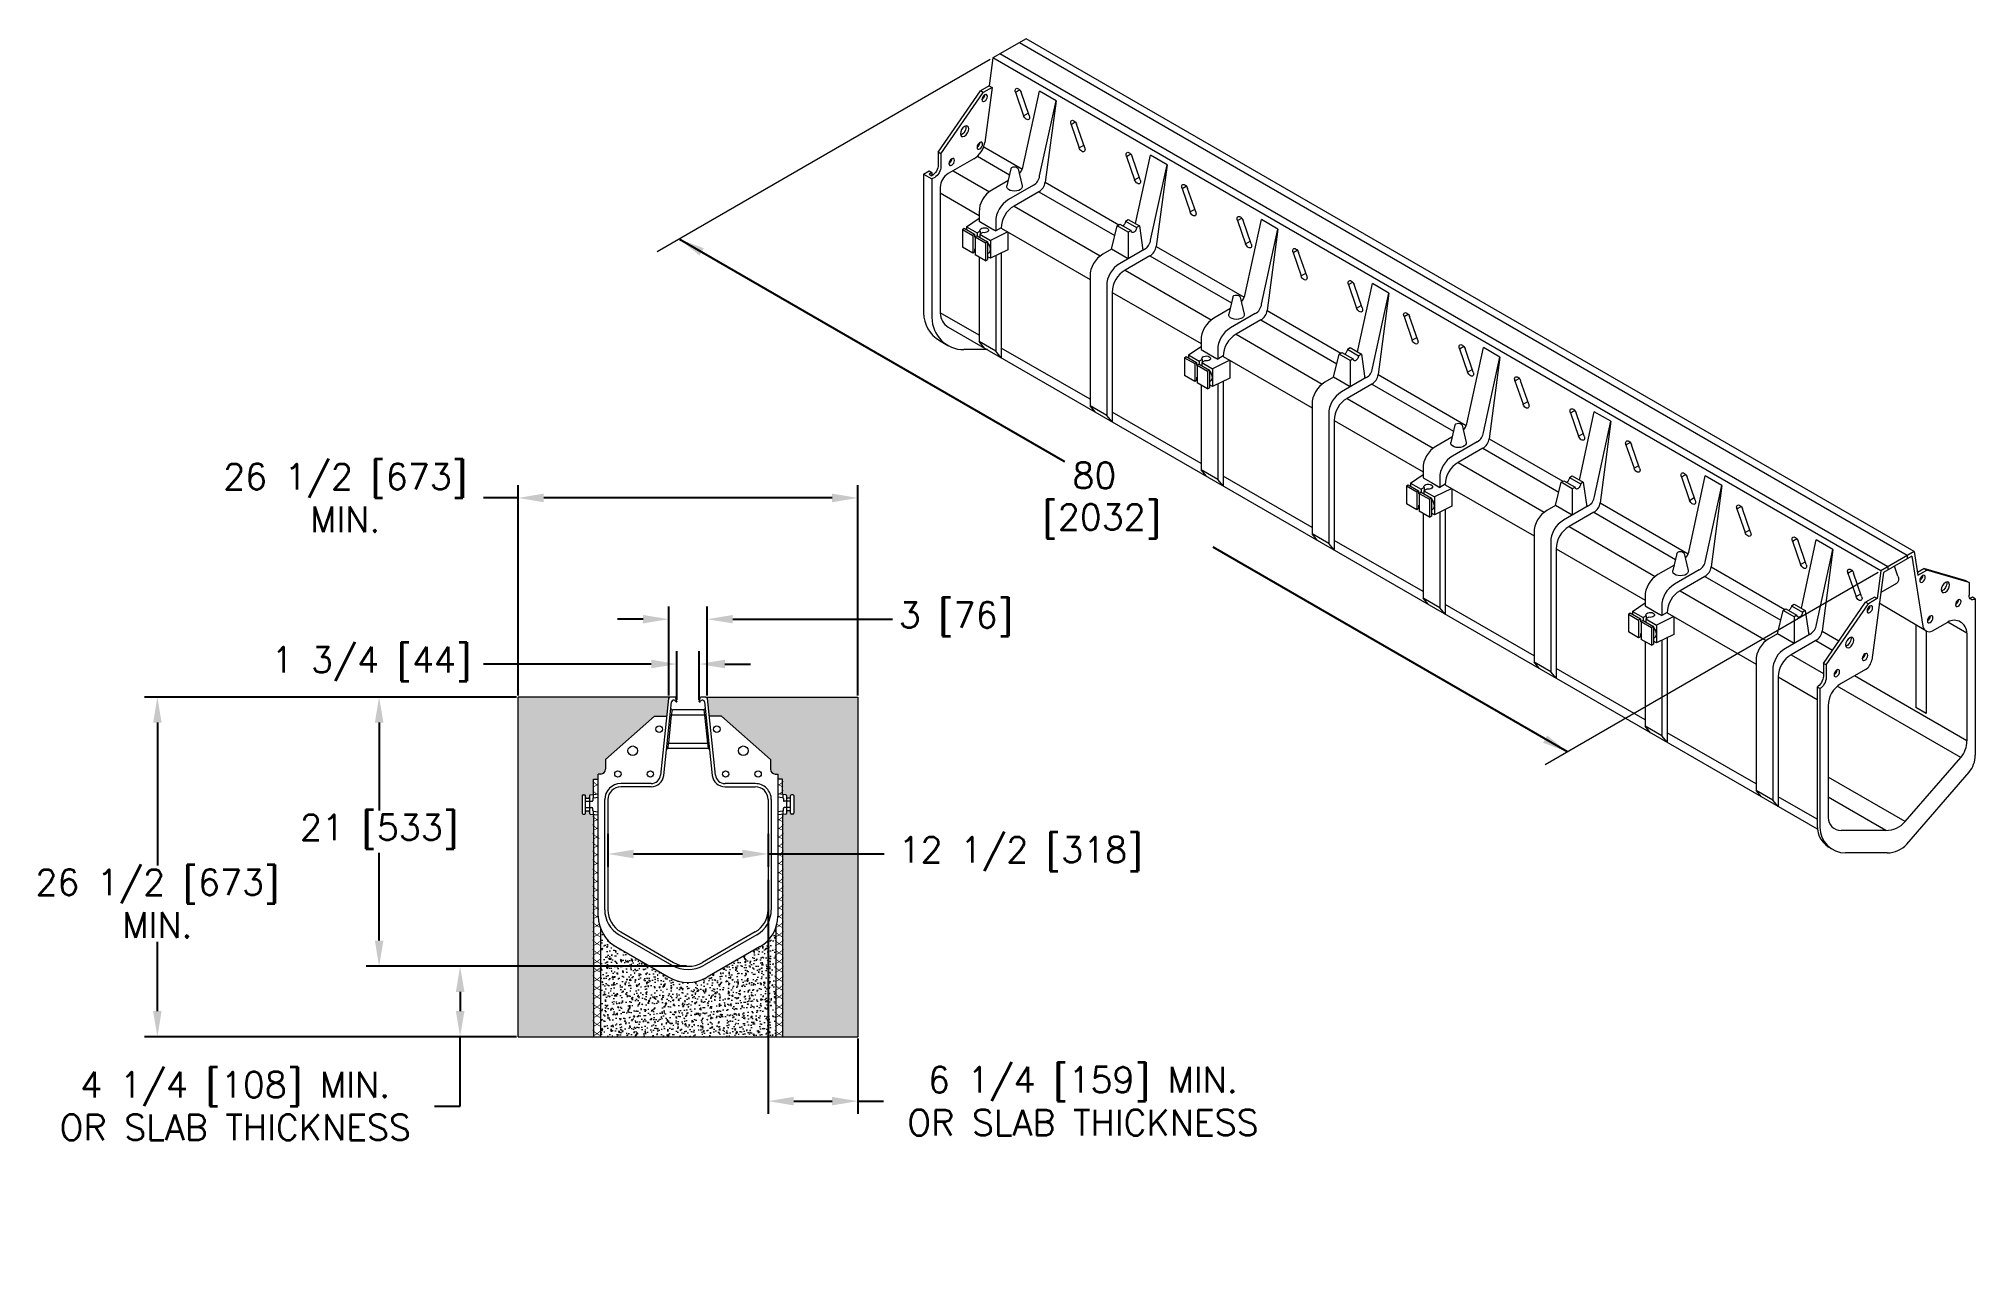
# Model space of a CAD drawing. Extents: x -68 to 84, y 114 to 208.
import ezdxf

# ---------------------------------------------------------------- set-up
doc = ezdxf.new("R2010")
doc.units = 0
doc.header["$LTSCALE"] = 0.75
doc.header["$MEASUREMENT"] = 0
doc.layers.get('DEFPOINTS').update_dxf_attribs({"linetype": 'CONTINUOUS'})
doc.layers.add('OBJECTS', color=250, linetype='CONTINUOUS')
doc.styles.get("Standard").update_dxf_attribs({"font": 'romans.shx'})
doc.dimstyles.get("Standard").update_dxf_attribs({"dimtxt": 2, "dimasz": 2, "dimexe": 1, "dimexo": 0.125, "dimgap": 0.125, "dimtad": 0, "dimtih": 1, "dimtoh": 1, "dimdec": 4, "dimzin": 0, "dimdsep": 46, "dimlunit": 5, "dimtxsty": 'Standard', "dimcen": 0.0625, "dimadec": 0, "dimazin": 0, "dimtfac": 1, "dimtdec": 4, "dimtofl": 0, "dimtmove": 0, "dimatfit": 3, "dimfxl": 0, "dimfrac": 2, "dimtolj": 1, "dimtzin": 0, "dimarcsym": 0})

msp = doc.modelspace()

# ---------------------------------------------------------------- texts
at = {"layer": 'OBJECTS', "color": 250, "lineweight": 0}
for s, p in [('80', (13.10581, 173.23865)), ('[2032]', (10.76423, 170.00055))]:
    msp.add_text(s, height=2, dxfattribs=at).set_placement(p)

# ---------------------------------------------------------------- blocks, each defined once
blk = doc.blocks.new('*D0')
at = {"layer": 'DEFPOINTS', "color": 0}
for p in [(-18.39, 163.03), (-18.39, 156.96), (-15.39, 156.96)]:
    blk.add_point(p, dxfattribs=at)
at = {"layer": 'OBJECTS', "color": 0, "lineweight": -2}
for p, q in [((-18.39, 157.08), (-18.39, 164.03)), ((-15.39, 157.08), (-15.39, 164.03)), ((-20.39, 163.03), (-22.39, 163.03)), ((-13.39, 163.03), (-0.93, 163.03))]:
    blk.add_line(p, q, dxfattribs=at)
at = {"layer": 'OBJECTS', "color": 0}
for points in [[(-20.39, 163.36), (-20.39, 162.7), (-18.39, 163.03)], [(-13.39, 163.36), (-13.39, 162.7), (-15.39, 163.03)]]:
    blk.add_solid(points, dxfattribs=at)
at = {"layer": 'OBJECTS', "color": 0, "lineweight": 0, "insert": (4.01, 163.03), "char_height": 2, "attachment_point": 5}
blk.add_mtext('\\A1;3 [76]', dxfattribs=at)
blk = doc.blocks.new('*D1')
at = {"layer": 'DEFPOINTS', "color": 0}
for p in [(-30.14, 156.96), (-40.99, 135.96), (-16.89, 135.96)]:
    blk.add_point(p, dxfattribs=at)
at = {"layer": 'OBJECTS', "color": 0, "lineweight": -2}
for p, q in [((-30.26, 156.96), (-41.99, 156.96)), ((-40.99, 154.96), (-40.99, 148.1)), ((-40.99, 137.96), (-40.99, 144.81)), ((-17.01, 135.96), (-41.99, 135.96))]:
    blk.add_line(p, q, dxfattribs=at)
at = {"layer": 'OBJECTS', "color": 0}
for points in [[(-41.32, 154.96), (-40.65, 154.96), (-40.99, 156.96)], [(-41.32, 137.96), (-40.65, 137.96), (-40.99, 135.96)]]:
    blk.add_solid(points, dxfattribs=at)
at = {"layer": 'OBJECTS', "color": 0, "lineweight": 0, "insert": (-40.99, 146.46), "char_height": 2, "attachment_point": 5}
blk.add_mtext('\\A1;21 [533]', dxfattribs=at)
blk = doc.blocks.new('*D2')
at = {"layer": 'DEFPOINTS', "color": 0}
for p in [(-17.76, 159.53), (-17.76, 156.61), (-16.01, 156.61)]:
    blk.add_point(p, dxfattribs=at)
at = {"layer": 'OBJECTS', "color": 0, "lineweight": -2}
for p, q in [((-17.76, 156.74), (-17.76, 160.53)), ((-16.01, 156.74), (-16.01, 160.53)), ((-19.76, 159.53), (-32.85, 159.53)), ((-14.01, 159.53), (-12.01, 159.53))]:
    blk.add_line(p, q, dxfattribs=at)
at = {"layer": 'OBJECTS', "color": 0}
for points in [[(-19.76, 159.87), (-19.76, 159.2), (-17.76, 159.53)], [(-14.01, 159.87), (-14.01, 159.2), (-16.01, 159.53)]]:
    blk.add_solid(points, dxfattribs=at)
at = {"layer": 'OBJECTS', "color": 0, "lineweight": 0, "insert": (-41.59, 159.53), "char_height": 2, "attachment_point": 5}
blk.add_mtext('\\A1;1 3/4 [44]', dxfattribs=at)
blk = doc.blocks.new('*D3')
at = {"layer": 'DEFPOINTS', "color": 0}
for p in [(-23.14, 146.41), (-10.64, 146.41), (-23.14, 144.72)]:
    blk.add_point(p, dxfattribs=at)
at = {"layer": 'OBJECTS', "color": 0, "lineweight": -2}
for p, q in [((-23.14, 146.29), (-23.14, 143.72)), ((-10.64, 146.29), (-10.64, 143.72)), ((-21.14, 144.72), (-12.64, 144.72)), ((-10.64, 144.72), (-1.59, 144.72))]:
    blk.add_line(p, q, dxfattribs=at)
at = {"layer": 'OBJECTS', "color": 0}
for points in [[(-21.14, 145.05), (-21.14, 144.38), (-23.14, 144.72)], [(-12.64, 145.05), (-12.64, 144.38), (-10.64, 144.72)]]:
    blk.add_solid(points, dxfattribs=at)
at = {"layer": 'OBJECTS', "color": 0, "lineweight": 0, "insert": (9.06, 144.72), "char_height": 2, "attachment_point": 5}
blk.add_mtext('\\A1;12 1/2 [318]', dxfattribs=at)
blk = doc.blocks.new('*D4')
at = {"layer": 'DEFPOINTS', "color": 0}
for p in [(-3.64, 172.49), (-30.14, 156.96), (-3.64, 156.96)]:
    blk.add_point(p, dxfattribs=at)
at = {"layer": 'OBJECTS', "color": 0, "lineweight": -2}
for p, q in [((-30.14, 172.49), (-32.85, 172.49)), ((-30.14, 157.08), (-30.14, 173.49)), ((-5.64, 172.49), (-28.14, 172.49)), ((-3.64, 157.08), (-3.64, 173.49))]:
    blk.add_line(p, q, dxfattribs=at)
at = {"layer": 'OBJECTS', "color": 0}
for points in [[(-28.14, 172.82), (-28.14, 172.15), (-30.14, 172.49)], [(-5.64, 172.82), (-5.64, 172.15), (-3.64, 172.49)]]:
    blk.add_solid(points, dxfattribs=at)
at = {"layer": 'OBJECTS', "color": 0, "lineweight": 0, "insert": (-43.64, 172.49), "char_height": 2, "attachment_point": 5}
blk.add_mtext('\\A1;26 1/2 [673]\\PMIN.', dxfattribs=at)
blk = doc.blocks.new('*D5')
at = {"layer": 'DEFPOINTS', "color": 0}
for p in [(-58.29, 156.96), (-30.26, 156.96), (-30.32, 130.46)]:
    blk.add_point(p, dxfattribs=at)
at = {"layer": 'OBJECTS', "color": 0, "lineweight": -2}
for p, q in [((-30.39, 156.96), (-59.29, 156.96)), ((-58.29, 154.96), (-58.29, 143.83)), ((-58.29, 132.46), (-58.29, 137.87)), ((-30.45, 130.46), (-59.29, 130.46))]:
    blk.add_line(p, q, dxfattribs=at)
at = {"layer": 'OBJECTS', "color": 0}
for points in [[(-58.62, 154.96), (-57.96, 154.96), (-58.29, 156.96)], [(-58.62, 132.46), (-57.96, 132.46), (-58.29, 130.46)]]:
    blk.add_solid(points, dxfattribs=at)
at = {"layer": 'OBJECTS', "color": 0, "lineweight": 0, "insert": (-58.29, 140.85), "char_height": 2, "attachment_point": 5}
blk.add_mtext('\\A1;26 1/2 [673]\\PMIN.', dxfattribs=at)
blk = doc.blocks.new('*D6')
at = {"layer": 'DEFPOINTS', "color": 0}
for p in [(-16.89, 135.96), (-34.67, 130.46), (-30.14, 130.46)]:
    blk.add_point(p, dxfattribs=at)
at = {"layer": 'OBJECTS', "color": 0, "lineweight": -2}
for p, q in [((-17.01, 135.96), (-35.67, 135.96)), ((-34.67, 133.96), (-34.67, 132.46)), ((-30.26, 130.46), (-35.67, 130.46)), ((-34.67, 125.06), (-34.67, 130.46)), ((-36.67, 125.06), (-34.67, 125.06))]:
    blk.add_line(p, q, dxfattribs=at)
at = {"layer": 'OBJECTS', "color": 0}
for points in [[(-35, 133.96), (-34.33, 133.96), (-34.67, 135.96)], [(-35, 132.46), (-34.33, 132.46), (-34.67, 130.46)]]:
    blk.add_solid(points, dxfattribs=at)
at = {"layer": 'OBJECTS', "color": 0, "lineweight": 0, "insert": (-52.22, 125.06), "char_height": 2, "attachment_point": 5}
blk.add_mtext('\\A1;4 1/4 [108] MIN.\\POR SLAB THICKNESS', dxfattribs=at)
blk = doc.blocks.new('*D7')
at = {"layer": 'DEFPOINTS', "color": 0}
for p in [(-10.64, 142.82), (-3.64, 130.46), (-3.64, 125.44)]:
    blk.add_point(p, dxfattribs=at)
at = {"layer": 'OBJECTS', "color": 0, "lineweight": -2}
for p, q in [((-10.64, 142.7), (-10.64, 124.44)), ((-3.64, 130.33), (-3.64, 124.44)), ((-8.64, 125.44), (-5.64, 125.44)), ((-3.64, 125.44), (-1.64, 125.44))]:
    blk.add_line(p, q, dxfattribs=at)
at = {"layer": 'OBJECTS', "color": 0}
for points in [[(-8.64, 125.77), (-8.64, 125.11), (-10.64, 125.44)], [(-5.64, 125.77), (-5.64, 125.11), (-3.64, 125.44)]]:
    blk.add_solid(points, dxfattribs=at)
at = {"layer": 'OBJECTS', "color": 0, "lineweight": 0, "insert": (13.92, 125.44), "char_height": 2, "attachment_point": 5}
blk.add_mtext('\\A1;6 1/4 [159] MIN.\\POR SLAB THICKNESS', dxfattribs=at)

# ---------------------------------------------------------------- dimensions: what is measured, and where the dimension line sits
at = {"layer": 'OBJECTS', "color": 250, "lineweight": 0}
for base, p1, p2, text, picture, middle in [((-3.63655, 172.48669), (-30.13655, 156.95531), (-3.63655, 156.95531), '<>\\PMIN.', '*D4', (-43.6425, 172.48669)), ((-18.38793, 163.03046), (-15.38517, 156.95531), (-18.38793, 156.95531), '3 [76]', '*D0', (4.00747, 163.03046))]:
    dim = msp.add_linear_dim(base=base, p1=p1, p2=p2, text=text, dimstyle='Standard', dxfattribs=at)
    dim.commit()
    dim.dimension.update_dxf_attribs({"geometry": picture, "text_midpoint": middle, "dimtype": 160})
for base, p1, p2, picture, middle in [((-17.76155, 159.53246), (-16.01155, 156.61018), (-17.76155, 156.61018), '*D2', (-41.59178, 159.53246)), ((-23.13655, 144.7174), (-10.63655, 146.41234), (-23.13655, 146.41234), '*D3', (9.06004, 144.7174))]:
    dim = msp.add_linear_dim(base=base, p1=p1, p2=p2, dimstyle='Standard', dxfattribs=at)
    dim.commit()
    dim.dimension.update_dxf_attribs({"geometry": picture, "text_midpoint": middle, "dimtype": 160})
dim = msp.add_linear_dim(base=(-58.2903, 156.95531), p1=(-30.32405, 130.45531), p2=(-30.26155, 156.95531), angle=90, text='<>\\PMIN.', dimstyle='Standard', dxfattribs=at)
dim.commit()
dim.dimension.update_dxf_attribs({"geometry": '*D5', "text_midpoint": (-58.2903, 140.84816), "dimtype": 160})
dim = msp.add_linear_dim(base=(-40.98626, 135.95531), p1=(-30.13655, 156.95531), p2=(-16.88655, 135.95531), angle=90, dimstyle='Standard', dxfattribs=at)
dim.commit()
dim.dimension.update_dxf_attribs({"geometry": '*D1', "text_midpoint": (-40.98626, 146.45531)})
at = {"layer": 'OBJECTS', "lineweight": 0}
dim = msp.add_linear_dim(base=(-3.63655, 125.44156), p1=(-10.63655, 142.8242), p2=(-3.63655, 130.45531), text='6 1/4 [159] MIN.\\POR SLAB THICKNESS', dimstyle='Standard', dxfattribs=at)
dim.commit()
dim.dimension.update_dxf_attribs({"geometry": '*D7', "text_midpoint": (13.91703, 125.44156)})
dim = msp.add_linear_dim(base=(-34.6671, 130.45531), p1=(-16.88655, 135.95531), p2=(-30.13655, 130.45531), angle=90, text='4 1/4 [108] MIN.\\POR SLAB THICKNESS', dimstyle='Standard', override={"dimtmove": 1}, dxfattribs=at)
dim.commit()
dim.dimension.update_dxf_attribs({"geometry": '*D6', "text_midpoint": (-36.05862, 125.0647), "dimtype": 160})

# ---------------------------------------------------------------- hatches: boundary and pattern name
at = {"layer": 'OBJECTS', "lineweight": 0}
h = msp.add_hatch(dxfattribs=at)
h.set_pattern_fill('AR-CONC', color=250, scale=0.125, style=0)
h.set_pattern_definition([(50, (-132.2791, 245.9826), (0.8965752, -0.0784402), [0.09375, -1.03125]), (355, (-132.2791, 245.9826), (-0.173439, 0.94024), [0.075, -0.825]), (100.4514, (-132.2044, 245.976), (0.7231367, 0.8617994), [0.079675, -0.8764276]), (46.1842, (-132.2791, 246.2326), (1.334051, -0.206899), [0.140625, -1.546875]), (96.6356, (-132.168, 246.2153), (1.168328, 1.217647), [0.119513, -1.314641]), (351.1842, (-132.2791, 246.2326), (1.168327, 1.217648), [0.1125, -1.2375]), (21, (-132.1541, 246.1701), (0.7461338, -0.5032736), [0.09375, -1.03125]), (326, (-132.1541, 246.1701), (0.304144, 0.9064376), [0.075, -0.825]), (71.4514, (-132.09196, 246.1281), (1.0502783, 0.403163), [0.079675, -0.8764276]), (37.5, (-132.27913, 245.98257), (0.0151998, 0.4161173), [0, -0.815, 0, -0.8375, 0, -0.828125]), (7.5, (-132.27913, 245.98257), (0.3288369, 0.4930146), [0, -0.4775, 0, -0.79625, 0, -0.315625]), (327.5, (-132.5579, 245.98257), (0.66727805, -0.0281936), [0, -0.3125, 0, -0.975, 0, -1.29375]), (317.5, (-132.6829, 245.98257), (0.7289827, 0.1251312), [0, -0.40625, 0, -0.6475, 0, -0.91875])])
h.paths.add_polyline_path([(-10.44905, 152.08031), (-10.44905, 151.33031, 0.414213562), (-10.07405, 150.95531), (-9.88655, 150.95531), (-9.88655, 150.54465), (-9.52098, 150.54465), (-9.52098, 149.36397), (-9.25533, 149.33593, -0.385313586), (-9.19905, 149.27374), (-9.19905, 149.14281, 0.414213562), (-9.13655, 149.08031), (-8.94905, 149.08031, 0.414213562), (-8.88655, 149.14281), (-8.88655, 149.26781, -0.414213562), (-8.82405, 149.33031), (-8.69905, 149.33031, -0.414213562), (-8.63655, 149.26781), (-8.63655, 147.89281, -0.414213562), (-8.69905, 147.83031), (-8.82405, 147.83031, -0.414213562), (-8.88655, 147.89281), (-8.88655, 148.01781, 0.414213562), (-8.94905, 148.08031), (-9.13655, 148.08031, 0.414213562), (-9.19905, 148.01781), (-9.19905, 147.88687, -0.385313586), (-9.25533, 147.82468), (-9.52098, 147.79664), (-9.52098, 130.45531), (-3.63655, 130.45531), (-3.63655, 156.95531), (-15.49772, 156.95531, -0.383863975), (-15.37341, 156.84337), (-15.22751, 155.45531), (-14.26155, 155.45531)])
h.paths.add_polyline_path([(-19.51155, 155.45531), (-18.54558, 155.45531), (-18.39969, 156.84337, -0.383864023), (-18.27537, 156.95531), (-30.13655, 156.95531), (-30.13655, 130.45531), (-24.25212, 130.45531), (-24.25212, 147.79664), (-24.51777, 147.82468, -0.385313586), (-24.57405, 147.88687), (-24.57405, 148.01781, 0.414213562), (-24.63655, 148.08031), (-24.82405, 148.08031, 0.414213562), (-24.88655, 148.01781), (-24.88655, 147.89281, -0.414213562), (-24.94905, 147.83031), (-25.07405, 147.83031, -0.414213562), (-25.13655, 147.89281), (-25.13655, 149.26781, -0.414213562), (-25.07405, 149.33031), (-24.94905, 149.33031, -0.414213562), (-24.88655, 149.26781), (-24.88655, 149.14281, 0.414213562), (-24.82405, 149.08031), (-24.63655, 149.08031, 0.414213562), (-24.57405, 149.14281), (-24.57405, 149.27374, -0.385313586), (-24.51777, 149.33593), (-24.25212, 149.36397), (-24.25212, 150.54465), (-23.88655, 150.54465), (-23.88655, 150.95531), (-23.69905, 150.95531, 0.414213562), (-23.32405, 151.33031), (-23.32405, 152.08031)])
h = msp.add_hatch(dxfattribs=at)
h.set_pattern_fill('AR-CONC', color=250, scale=0.125, style=0)
h.set_pattern_definition([(50, (-246.60875, 391.9576), (0.8965752, -0.0784402), [0.09375, -1.03125]), (355, (-246.60875, 391.9576), (-0.1734392, 0.9402402), [0.075, -0.825]), (100.4514, (-246.534, 391.95105), (0.7231367, 0.8617994), [0.0796752, -0.8764276]), (46.1842, (-246.6087, 392.2076), (1.3340513, -0.2068988), [0.140625, -1.546875]), (96.6356, (-246.4976, 392.1903), (1.1683284, 1.2176473), [0.119513, -1.314641]), (351.1842, (-246.6087, 392.2076), (1.1683274, 1.217648), [0.1125, -1.2375]), (21, (-246.48375, 392.1451), (0.7461338, -0.5032736), [0.09375, -1.03125]), (326, (-246.48375, 392.1451), (0.3041442, 0.9064376), [0.075, -0.825]), (71.4514, (-246.4216, 392.1031), (1.0502783, 0.4031631), [0.0796752, -0.8764276]), (37.5, (-246.60875, 391.95758), (0.01519982, 0.41611732), [0, -0.815, 0, -0.8375, 0, -0.828125]), (7.5, (-246.60875, 391.9576), (0.3288369, 0.49301464), [0, -0.4775, 0, -0.79625, 0, -0.315625]), (327.5, (-246.8875, 391.95758), (0.66727805, -0.0281936), [0, -0.3125, 0, -0.975, 0, -1.29375]), (317.5, (-247.0125, 391.9576), (0.7289827, 0.1251312), [0, -0.40625, 0, -0.6475, 0, -0.91875])])
h.paths.add_polyline_path([(-22.51155, 137.4888, -0.17810311), (-23.72712, 138.94763), (-23.72712, 130.45531), (-10.04598, 130.45531), (-10.04598, 138.94763, -0.178103109), (-11.26155, 137.4888), (-15.38655, 135.10723, -0.267949011), (-18.38655, 135.10723)])

# ---------------------------------------------------------------- linework, layer by layer
at = {"layer": 'OBJECTS', "color": 250, "lineweight": 0}
for p, q in [((9.50675, 208.30173), (6.90867, 206.80173)), ((76.73197, 167.11423), (7.44994, 207.11423)), ((78.24751, 167.98923), (8.96548, 207.98923)), ((78.78878, 168.30173), (9.50675, 208.30173)), ((6.69216, 206.67673), (-19.2886, 191.67673)), ((6.90867, 206.80173), (6.62073, 204.63549)), ((76.1907, 166.80173), (6.90867, 206.80173)), ((2.63267, 199.45798), (5.93439, 204.23923)), ((2.84918, 199.33298), (6.1509, 204.11423)), ((6.62073, 204.63549), (5.93439, 204.23923)), ((6.1509, 204.11423), (5.93439, 204.23923)), ((6.83724, 204.51049), (6.1509, 204.11423)), ((6.83724, 204.51049), (6.26692, 200.2198)), ((6.62073, 204.63549), (6.83724, 204.51049)), ((8.66799, 204.12628), (8.9959, 204.3156)), ((8.66799, 204.12628), (9.30104, 202.29881)), ((9.73457, 202.30499), (9.10256, 204.12956)), ((9.23109, 198.27004), (10.52755, 204.21237)), ((11.82659, 203.46237), (10.52755, 204.21237)), ((9.30104, 202.29881), (9.6641, 202.50842)), ((10.54839, 197.60375), (11.82659, 203.46237)), ((11.82659, 203.46237), (10.9814, 197.10375)), ((12.99812, 201.62628), (13.32603, 201.8156)), ((12.99812, 201.62628), (13.63117, 199.79881)), ((14.06469, 199.80499), (13.43269, 201.62956)), ((2.84918, 199.33298), (2.63267, 199.45798)), ((2.63267, 199.45798), (2.63267, 198.45798)), ((6.1843, 199.87335), (9.20091, 198.13171)), ((13.63117, 199.79881), (13.99423, 200.00842)), ((1.49601, 197.73923), (1.92902, 197.98923)), ((1.92902, 197.98923), (2.14553, 197.86423)), ((2.84918, 199.33298), (2.84918, 198.33298)), ((5.40717, 198.93484), (3.42005, 197.78758)), ((3.79505, 198.00408), (6.62427, 196.37063)), ((5.69183, 199.13978), (8.19047, 197.69718)), ((8.30072, 198.15724), (7.98, 196.81894)), ((8.87247, 198.15724), (9.19319, 196.81894)), ((17.32825, 199.12628), (17.65615, 199.3156)), ((17.32825, 199.12628), (17.96129, 197.29881)), ((18.39482, 197.30499), (17.76281, 199.12956)), ((18.0252, 193.8836), (19.18781, 199.21237)), ((20.48685, 198.46237), (19.18781, 199.21237)), ((19.20864, 192.60375), (20.48685, 198.46237)), ((20.48685, 198.46237), (19.64165, 192.10375)), ((1.49601, 197.73923), (1.49601, 186.92673)), ((1.49601, 197.73923), (2.14553, 197.36423)), ((2.14553, 197.86423), (1.92902, 197.73923)), ((1.92902, 197.73923), (2.14553, 197.61423)), ((2.14553, 197.86423), (2.14553, 197.61423)), ((2.36204, 197.48923), (2.14553, 197.36423)), ((2.14553, 197.36423), (2.14553, 186.55173)), ((2.79505, 196.70504), (2.79505, 186.89842)), ((8.07772, 197.22668), (6.82614, 196.50408)), ((10.05711, 196.86948), (8.12518, 195.75408)), ((10.9814, 197.10375), (16.73018, 193.78468)), ((17.96129, 197.29881), (18.32435, 197.50842)), ((21.65838, 196.62628), (21.98628, 196.8156)), ((21.65838, 196.62628), (22.29142, 194.79881)), ((22.72495, 194.80499), (22.09294, 196.62956)), ((2.79505, 196.27203), (5.82614, 194.52203)), ((10.49012, 196.36948), (8.55819, 195.25408)), ((8.55819, 195.25408), (15.28453, 191.37063)), ((10.49012, 196.36948), (16.41583, 192.94827)), ((22.29142, 194.79881), (22.65448, 195.00842)), ((4.52397, 193.42319), (4.66181, 193.51725)), ((4.52397, 193.42319), (4.52397, 192.03408)), ((4.52397, 193.42319), (5.32597, 192.96015)), ((4.66181, 193.51725), (5.47635, 193.04697)), ((4.8456, 193.64265), (5.82244, 194.30917)), ((4.8456, 193.64265), (5.67685, 193.16273)), ((4.8456, 193.64265), (4.8456, 193.41113)), ((5.82244, 194.06453), (6.96569, 193.40116)), ((5.82614, 194.77203), (5.82614, 194.06049)), ((6.47831, 193.68396), (7.12518, 193.31049)), ((7.12518, 194.02203), (7.12518, 193.30862)), ((7.12518, 194.02203), (7.12518, 193.30862)), ((7.55819, 193.56049), (7.12518, 193.31049)), ((7.55819, 193.52203), (14.48639, 189.52203)), ((16.16432, 191.89548), (16.59733, 193.70798)), ((16.59733, 193.70798), (16.81384, 193.83298)), ((17.46336, 193.20798), (16.59733, 193.70798)), ((16.81384, 193.83298), (17.67986, 193.33298)), ((17.24685, 194.08298), (17.46336, 194.20798)), ((17.24685, 194.08298), (18.11287, 193.58298)), ((17.46336, 194.20798), (18.32938, 193.70798)), ((18.32938, 193.70798), (18.11287, 193.58298)), ((18.32938, 193.70798), (18.59654, 191.79972)), ((25.9885, 194.12628), (26.31641, 194.3156)), ((25.9885, 194.12628), (26.62155, 192.29881)), ((27.05507, 192.30499), (26.42307, 194.12956)), ((26.55159, 188.27004), (27.84806, 194.21237)), ((29.1471, 193.46237), (27.84806, 194.21237)), ((27.8689, 187.60375), (29.1471, 193.46237)), ((29.1471, 193.46237), (28.30191, 187.10375)), ((5.32597, 191.57104), (4.52397, 192.03408)), ((5.47635, 193.04697), (5.32597, 192.96015)), ((5.32597, 192.96015), (5.32597, 191.57104)), ((5.47635, 193.04697), (5.47635, 192.81546)), ((5.67685, 192.93122), (5.47635, 192.81546)), ((5.47635, 191.88938), (5.52647, 191.91832)), ((5.52647, 192.8444), (5.52647, 191.45529)), ((5.52647, 192.8444), (6.32847, 192.38136)), ((5.90925, 193.29691), (5.67685, 193.16273)), ((5.67685, 193.16273), (5.67685, 192.93122)), ((5.67685, 192.93122), (6.49138, 192.46094)), ((6.10975, 193.18115), (5.87735, 193.04697)), ((5.87735, 193.04697), (6.70859, 192.56706)), ((5.87735, 193.04697), (5.87735, 192.81546)), ((5.90925, 193.29691), (5.90925, 193.06539)), ((6.49138, 192.46094), (6.32847, 192.38136)), ((6.32847, 192.38136), (6.32847, 190.99225)), ((6.49138, 192.46094), (6.49138, 191.07183)), ((8.06474, 193.22957), (6.70859, 192.56706)), ((6.70859, 192.56706), (6.70859, 191.17795)), ((8.06474, 193.22957), (8.06474, 191.84046)), ((17.67986, 193.33298), (17.46336, 193.20798)), ((17.46336, 193.20798), (17.46336, 191.14548)), ((19.64165, 192.10375), (26.51265, 188.13677)), ((26.62155, 192.29881), (26.98461, 192.50842)), ((5.47635, 191.65786), (5.32597, 191.57104)), ((5.47635, 191.88938), (5.47635, 191.65786)), ((6.32847, 190.99225), (5.52647, 191.45529)), ((5.82614, 191.28227), (5.82614, 184.67673)), ((6.32847, 190.99225), (6.49138, 191.07183)), ((6.70859, 191.17795), (6.49138, 191.30335)), ((8.06474, 191.84046), (6.70859, 191.17795)), ((7.12518, 191.38146), (7.12518, 183.92673)), ((7.55819, 191.593), (7.55819, 183.42673)), ((16.16432, 191.89548), (15.48639, 191.50408)), ((17.46336, 191.14548), (16.16432, 191.89548)), ((18.71736, 191.86948), (16.78543, 190.75408)), ((19.15037, 191.36948), (17.21844, 190.25408)), ((19.15037, 191.36948), (25.51098, 187.69718)), ((30.31863, 191.62628), (30.64653, 191.8156)), ((30.31863, 191.62628), (30.95167, 189.79881)), ((31.3852, 189.80499), (30.75319, 191.62956)), ((14.48639, 189.77203), (14.48639, 179.67673)), ((15.78543, 189.02203), (15.78543, 178.92673)), ((17.21844, 190.25408), (23.94478, 186.37063)), ((30.95167, 189.79881), (31.31473, 190.00842)), ((34.64876, 189.12628), (34.97666, 189.3156)), ((34.64876, 189.12628), (35.2818, 187.29881)), ((35.71533, 187.30499), (35.08332, 189.12956)), ((35.34571, 183.8836), (36.50832, 189.21237)), ((37.80736, 188.46237), (36.50832, 189.21237)), ((16.21844, 188.52203), (16.21844, 178.42673)), ((16.21844, 188.52203), (23.14665, 184.52203)), ((25.62123, 188.15724), (25.30051, 186.81894)), ((26.19298, 188.15724), (26.5137, 186.81894)), ((35.2818, 187.29881), (35.64486, 187.50842)), ((36.52915, 182.60375), (37.80736, 188.46237)), ((37.80736, 188.46237), (36.96216, 182.10375)), ((5.82614, 185.17943), (2.79543, 186.92921)), ((25.39822, 187.22668), (24.14665, 186.50408)), ((27.37761, 186.86948), (25.44569, 185.75408)), ((27.81063, 186.36948), (25.8787, 185.25408)), ((27.81063, 186.36948), (33.73634, 182.94827)), ((28.30191, 187.10375), (34.05069, 183.78468)), ((38.97888, 186.62628), (39.30679, 186.8156)), ((38.97888, 186.62628), (39.61193, 184.79881)), ((40.04545, 184.80499), (39.41345, 186.62956)), ((2.74601, 184.76167), (3.39553, 184.38667)), ((3.42005, 185.81589), (71.228, 146.66695)), ((7.12518, 183.92673), (5.82614, 184.67673)), ((6.25915, 184.17673), (5.82614, 184.67673)), ((23.14665, 184.77203), (23.14665, 184.06049)), ((25.8787, 185.25408), (32.60503, 181.37063)), ((39.61193, 184.79881), (39.97499, 185.00842)), ((6.47566, 184.05173), (4.64553, 184.05173)), ((7.55819, 183.42673), (7.12518, 183.92673)), ((14.48639, 180.17943), (7.55819, 184.17943)), ((21.84447, 183.42319), (21.98232, 183.51725)), ((21.84447, 183.42319), (22.64648, 182.96015)), ((21.84447, 183.42319), (21.84447, 182.03408)), ((21.98232, 183.51725), (22.79685, 183.04697)), ((22.16611, 183.64265), (23.14295, 184.30917)), ((22.16611, 183.64265), (22.16611, 183.41113)), ((22.16611, 183.64265), (22.99735, 183.16273)), ((22.79685, 183.04697), (22.64648, 182.96015)), ((22.64648, 182.96015), (22.64648, 181.57104)), ((22.79685, 183.04697), (22.79685, 182.81546)), ((22.99735, 182.93122), (22.79685, 182.81546)), ((22.84698, 182.8444), (22.84698, 181.45529)), ((22.84698, 182.8444), (23.64898, 182.38136)), ((23.22976, 183.29691), (22.99735, 183.16273)), ((22.99735, 183.16273), (22.99735, 182.93122)), ((22.99735, 182.93122), (23.81189, 182.46094)), ((23.14295, 184.06453), (24.2862, 183.40116)), ((23.43026, 183.18115), (23.19786, 183.04697)), ((23.19786, 183.04697), (24.0291, 182.56706)), ((23.19786, 183.04697), (23.19786, 182.81546)), ((23.22976, 183.29691), (23.22976, 183.06539)), ((23.79881, 183.68396), (24.44569, 183.31049)), ((25.38525, 183.22957), (24.0291, 182.56706)), ((24.44569, 184.02203), (24.44569, 183.30862)), ((24.44569, 184.02203), (24.44569, 183.30862)), ((24.8787, 183.56049), (24.44569, 183.31049)), ((24.8787, 183.52203), (31.8069, 179.52203)), ((25.38525, 183.22957), (25.38525, 181.84046)), ((33.48483, 181.89548), (33.91784, 183.70798)), ((33.91784, 183.70798), (34.13434, 183.83298)), ((34.78386, 183.20798), (33.91784, 183.70798)), ((34.13434, 183.83298), (35.00037, 183.33298)), ((34.56736, 184.08298), (34.78386, 184.20798)), ((34.56736, 184.08298), (35.43338, 183.58298)), ((34.78386, 184.20798), (35.64989, 183.70798)), ((35.00037, 183.33298), (34.78386, 183.20798)), ((34.78386, 183.20798), (34.78386, 181.14548)), ((35.64989, 183.70798), (35.43338, 183.58298)), ((35.64989, 183.70798), (35.91705, 181.79972)), ((43.30901, 184.12628), (43.63691, 184.3156)), ((43.30901, 184.12628), (43.94206, 182.29881)), ((44.37558, 182.30499), (43.74357, 184.12956)), ((43.8721, 178.27004), (45.16857, 184.21237)), ((46.46761, 183.46237), (45.16857, 184.21237)), ((45.1894, 177.60375), (46.46761, 183.46237)), ((46.46761, 183.46237), (45.62242, 177.10375)), ((22.64648, 181.57104), (21.84447, 182.03408)), ((22.79685, 181.65786), (22.64648, 181.57104)), ((22.79685, 181.88938), (22.84698, 181.91832)), ((22.79685, 181.88938), (22.79685, 181.65786)), ((23.64898, 180.99225), (22.84698, 181.45529)), ((23.81189, 182.46094), (23.64898, 182.38136)), ((23.64898, 182.38136), (23.64898, 180.99225)), ((23.81189, 182.46094), (23.81189, 181.07183)), ((24.0291, 182.56706), (24.0291, 181.17795)), ((25.38525, 181.84046), (24.0291, 181.17795)), ((24.44569, 181.38146), (24.44569, 173.92673)), ((24.8787, 181.593), (24.8787, 173.42673)), ((33.48483, 181.89548), (32.8069, 181.50408)), ((34.78386, 181.14548), (33.48483, 181.89548)), ((36.03787, 181.86948), (34.10594, 180.75408)), ((36.47088, 181.36948), (34.53895, 180.25408)), ((36.47088, 181.36948), (42.83149, 177.69718)), ((36.96216, 182.10375), (43.83316, 178.13677)), ((43.94206, 182.29881), (44.30512, 182.50842)), ((47.63914, 181.62628), (47.96704, 181.8156)), ((47.63914, 181.62628), (48.27218, 179.79881)), ((48.70571, 179.80499), (48.0737, 181.62956)), ((23.14665, 181.28227), (23.14665, 174.67673)), ((23.64898, 180.99225), (23.81189, 181.07183)), ((24.0291, 181.17795), (23.81189, 181.30335)), ((34.53895, 180.25408), (41.26529, 176.37063)), ((48.27218, 179.79881), (48.63524, 180.00842)), ((15.78543, 178.92673), (14.48639, 179.67673)), ((14.91941, 179.17673), (14.48639, 179.67673)), ((16.21844, 178.42673), (15.78543, 178.92673)), ((23.14665, 175.17943), (16.21844, 179.17943)), ((31.8069, 179.77203), (31.8069, 169.67673)), ((33.10594, 179.02203), (33.10594, 168.92673)), ((33.53895, 178.52203), (33.53895, 168.42673)), ((33.53895, 178.52203), (40.46716, 174.52203)), ((51.96926, 179.12628), (52.29717, 179.3156)), ((51.96926, 179.12628), (52.60231, 177.29881)), ((53.03584, 177.30499), (52.40383, 179.12956)), ((52.66622, 173.8836), (53.82883, 179.21237)), ((55.12786, 178.46237), (53.82883, 179.21237)), ((53.84966, 172.60375), (55.12786, 178.46237)), ((55.12786, 178.46237), (54.28267, 172.10375)), ((42.71873, 177.22668), (41.46716, 176.50408)), ((42.94174, 178.15724), (42.62102, 176.81894)), ((44.69812, 176.86948), (42.76619, 175.75408)), ((43.51348, 178.15724), (43.8342, 176.81894)), ((45.62242, 177.10375), (51.3712, 173.78468)), ((52.60231, 177.29881), (52.96537, 177.50842)), ((56.29939, 176.62628), (56.6273, 176.8156)), ((45.13113, 176.36948), (43.19921, 175.25408)), ((45.13113, 176.36948), (51.05685, 172.94827)), ((56.29939, 176.62628), (56.93244, 174.79881)), ((57.36596, 174.80499), (56.73396, 176.62956)), ((24.44569, 173.92673), (23.14665, 174.67673)), ((23.57966, 174.17673), (23.14665, 174.67673)), ((24.8787, 173.42673), (24.44569, 173.92673)), ((31.8069, 170.17943), (24.8787, 174.17943)), ((39.48662, 173.64265), (40.46346, 174.30917)), ((40.46716, 174.77203), (40.46346, 174.06453)), ((40.46716, 174.77203), (40.46346, 174.06453)), ((40.46346, 174.06453), (41.60671, 173.40116)), ((41.76619, 174.02203), (41.76619, 173.30862)), ((41.76619, 174.02203), (41.76619, 173.30862)), ((43.19921, 175.25408), (49.92554, 171.37063)), ((51.23835, 173.70798), (51.45485, 173.83298)), ((51.45485, 173.83298), (52.32088, 173.33298)), ((51.88787, 174.08298), (52.10437, 174.20798)), ((51.88787, 174.08298), (52.75389, 173.58298)), ((52.10437, 174.20798), (52.9704, 173.70798)), ((56.93244, 174.79881), (57.2955, 175.00842)), ((60.62952, 174.12628), (60.95742, 174.3156)), ((60.62952, 174.12628), (61.26256, 172.29881)), ((61.69609, 172.30499), (61.06408, 174.12956)), ((61.19261, 168.27004), (62.48908, 174.21237)), ((63.78812, 173.46237), (62.48908, 174.21237)), ((39.16498, 173.42319), (39.30283, 173.51725)), ((39.16498, 173.42319), (39.16498, 172.03408)), ((39.16498, 173.42319), (39.96699, 172.96015)), ((39.30283, 173.51725), (40.11736, 173.04697)), ((39.48662, 173.64265), (40.31786, 173.16273)), ((39.48662, 173.64265), (39.48662, 173.41113)), ((40.11736, 173.04697), (39.96699, 172.96015)), ((39.96699, 172.96015), (39.96699, 171.57104)), ((40.11736, 173.04697), (40.11736, 172.81546)), ((40.31786, 172.93122), (40.11736, 172.81546)), ((40.16749, 172.8444), (40.16749, 171.45529)), ((40.16749, 172.8444), (40.96949, 172.38136)), ((40.55027, 173.29691), (40.31786, 173.16273)), ((40.31786, 173.16273), (40.31786, 172.93122)), ((40.31786, 172.93122), (41.1324, 172.46094)), ((40.75077, 173.18115), (40.51836, 173.04697)), ((40.51836, 173.04697), (41.34961, 172.56706)), ((40.51836, 173.04697), (40.51836, 172.81546)), ((40.55027, 173.29691), (40.55027, 173.06539)), ((41.1324, 172.46094), (40.96949, 172.38136)), ((40.96949, 172.38136), (40.96949, 170.99225)), ((41.11932, 173.68396), (41.76619, 173.31049)), ((41.1324, 172.46094), (41.1324, 171.07183)), ((42.70576, 173.22957), (41.34961, 172.56706)), ((41.34961, 172.56706), (41.34961, 171.17795)), ((42.19921, 173.56049), (41.76619, 173.31049)), ((42.19921, 173.52203), (49.12741, 169.52203)), ((42.70576, 173.22957), (42.70576, 171.84046)), ((50.80533, 171.89548), (51.23835, 173.70798)), ((52.10437, 173.20798), (51.23835, 173.70798)), ((52.32088, 173.33298), (52.10437, 173.20798)), ((52.10437, 173.20798), (52.10437, 171.14548)), ((52.9704, 173.70798), (52.75389, 173.58298)), ((52.9704, 173.70798), (53.23755, 171.79972)), ((61.26256, 172.29881), (61.62562, 172.50842)), ((62.50991, 167.60375), (63.78812, 173.46237)), ((63.78812, 173.46237), (62.94292, 167.10375)), ((39.96699, 171.57104), (39.16498, 172.03408)), ((40.11736, 171.65786), (39.96699, 171.57104)), ((40.11736, 171.88938), (40.16749, 171.91832)), ((40.11736, 171.88938), (40.11736, 171.65786)), ((40.96949, 170.99225), (40.16749, 171.45529)), ((40.46716, 171.28227), (40.46716, 164.67673)), ((40.96949, 170.99225), (41.1324, 171.07183)), ((41.34961, 171.17795), (41.1324, 171.30335)), ((42.70576, 171.84046), (41.34961, 171.17795)), ((41.76619, 171.38146), (41.76619, 163.92673)), ((42.19921, 171.593), (42.19921, 163.42673)), ((50.80533, 171.89548), (50.12741, 171.50408)), ((52.10437, 171.14548), (50.80533, 171.89548)), ((53.35838, 171.86948), (51.42645, 170.75408)), ((53.79139, 171.36948), (51.85946, 170.25408)), ((53.79139, 171.36948), (60.15199, 167.69718)), ((54.28267, 172.10375), (61.15367, 168.13677)), ((64.95965, 171.62628), (65.28755, 171.8156)), ((64.95965, 171.62628), (65.59269, 169.79881)), ((66.02622, 169.80499), (65.39421, 171.62956)), ((33.10594, 168.92673), (31.8069, 169.67673)), ((32.23991, 169.17673), (31.8069, 169.67673)), ((49.12741, 169.77203), (49.12741, 159.67673)), ((51.85946, 170.25408), (58.5858, 166.37063)), ((65.59269, 169.79881), (65.95575, 170.00842)), ((69.28977, 169.12628), (69.61768, 169.3156)), ((33.53895, 168.42673), (33.10594, 168.92673)), ((40.46716, 165.17943), (33.53895, 169.17943)), ((50.42645, 169.02203), (50.42645, 158.92673)), ((50.85946, 168.52203), (50.85946, 158.42673)), ((50.85946, 168.52203), (57.78766, 164.52203)), ((50.85946, 168.52203), (57.78766, 164.52203)), ((60.26225, 168.15724), (59.94153, 166.81894)), ((60.83399, 168.15724), (61.15471, 166.81894)), ((69.28977, 169.12628), (69.92282, 167.29881)), ((70.35634, 167.30499), (69.72434, 169.12956)), ((69.98673, 163.8836), (71.14933, 169.21237)), ((72.44837, 168.46237), (71.14933, 169.21237)), ((71.17017, 162.60375), (72.44837, 168.46237)), ((72.44837, 168.46237), (71.60318, 162.10375)), ((78.78878, 168.30173), (76.1907, 166.80173)), ((78.60025, 167.94288), (76.37924, 166.66058)), ((78.24751, 167.98923), (78.24751, 167.73923)), ((78.60025, 167.94288), (79.45903, 162.47367)), ((78.78878, 168.30173), (79.07672, 166.46797)), ((75.9742, 166.67673), (49.99343, 151.67673)), ((60.03924, 167.22668), (58.78766, 166.50408)), ((62.01863, 166.86948), (60.0867, 165.75408)), ((62.45164, 166.36948), (60.51971, 165.25408)), ((62.45164, 166.36948), (68.37736, 162.94827)), ((62.45164, 166.36948), (68.37736, 162.94827)), ((62.94292, 167.10375), (68.69171, 163.78468)), ((62.94292, 167.10375), (68.69171, 163.78468)), ((69.92282, 167.29881), (70.28588, 167.50842)), ((73.6199, 166.62628), (73.9478, 166.8156)), ((73.6199, 166.62628), (74.25294, 164.79881)), ((74.68647, 164.80499), (74.05446, 166.62956)), ((76.37924, 166.66058), (75.47232, 159.83759)), ((76.1907, 166.80173), (75.90276, 164.63549)), ((76.73197, 167.11423), (76.73197, 166.86423)), ((77.52078, 166.38682), (77.25151, 167.16419)), ((79.04073, 166.69719), (79.54655, 166.98923)), ((79.07672, 166.46797), (79.76306, 166.86423)), ((82.84827, 166.02048), (79.54655, 166.98923)), ((79.54655, 166.98923), (79.76306, 166.86423)), ((83.06478, 165.89548), (79.76306, 166.86423)), ((57.78766, 164.77203), (57.78766, 164.06049)), ((60.51971, 165.25408), (67.24605, 161.37063)), ((60.51971, 165.25408), (67.24605, 161.37063)), ((74.25294, 164.79881), (74.61601, 165.00842)), ((75.68626, 164.76049), (74.99992, 164.36423)), ((75.90276, 164.63549), (75.68626, 164.76049)), ((77.41022, 165.81502), (76.17181, 165.10003)), ((82.84827, 166.02048), (83.06478, 165.89548)), ((83.06478, 165.89548), (83.06478, 164.89548)), ((83.55192, 164.61423), (83.33541, 164.73923)), ((41.76619, 163.92673), (40.46716, 164.67673)), ((40.90017, 164.17673), (40.46716, 164.67673)), ((42.19921, 163.42673), (41.76619, 163.92673)), ((49.12741, 160.17943), (42.19921, 164.17943)), ((56.48549, 163.42319), (56.62334, 163.51725)), ((56.48549, 163.42319), (57.28749, 162.96015)), ((56.48549, 163.42319), (56.48549, 162.03408)), ((56.62334, 163.51725), (57.43787, 163.04697)), ((56.80713, 163.64265), (57.78397, 164.30917)), ((56.80713, 163.64265), (57.63837, 163.16273)), ((56.80713, 163.64265), (56.80713, 163.41113)), ((57.87078, 163.29691), (57.63837, 163.16273)), ((57.78397, 164.06453), (58.92721, 163.40116)), ((57.87078, 163.29691), (57.87078, 163.06539)), ((58.43983, 163.68396), (59.0867, 163.31049)), ((60.02627, 163.22957), (58.67011, 162.56706)), ((59.0867, 164.02203), (59.0867, 163.30862)), ((59.0867, 164.02203), (59.0867, 163.30862)), ((59.51971, 163.56049), (59.0867, 163.31049)), ((59.51971, 163.52203), (66.44792, 159.52203)), ((59.51971, 163.52203), (66.44792, 159.52203)), ((60.02627, 163.22957), (60.02627, 161.84046)), ((68.12584, 161.89548), (68.55885, 163.70798)), ((68.55885, 163.70798), (68.77536, 163.83298)), ((69.42488, 163.20798), (68.55885, 163.70798)), ((68.77536, 163.83298), (69.64139, 163.33298)), ((69.20837, 164.08298), (69.42488, 164.20798)), ((69.20837, 164.08298), (70.0744, 163.58298)), ((69.42488, 164.20798), (70.2909, 163.70798)), ((69.64139, 163.33298), (69.42488, 163.20798)), ((69.42488, 163.20798), (69.42488, 161.14548)), ((70.2909, 163.70798), (70.0744, 163.58298)), ((70.2909, 163.70798), (70.55806, 161.79972)), ((71.6982, 159.58298), (74.99992, 164.36423)), ((71.9147, 159.45798), (75.21642, 164.23923)), ((75.21642, 164.23923), (74.99992, 164.36423)), ((75.90276, 164.63549), (75.21642, 164.23923)), ((79.69711, 162.12165), (76.06358, 164.28584)), ((83.55192, 164.61423), (83.55192, 152.4155)), ((57.28749, 161.57104), (56.48549, 162.03408)), ((57.43787, 163.04697), (57.28749, 162.96015)), ((57.28749, 162.96015), (57.28749, 161.57104)), ((57.43787, 163.04697), (57.43787, 162.81546)), ((57.63837, 162.93122), (57.43787, 162.81546)), ((57.43787, 161.88938), (57.48799, 161.91832)), ((57.43787, 161.88938), (57.43787, 161.65786)), ((57.48799, 162.8444), (58.29, 162.38136)), ((57.48799, 162.8444), (57.48799, 161.45529)), ((57.63837, 163.16273), (57.63837, 162.93122)), ((57.63837, 162.93122), (58.4529, 162.46094)), ((58.07128, 163.18115), (57.83887, 163.04697)), ((57.83887, 163.04697), (58.67011, 162.56706)), ((57.83887, 163.04697), (57.83887, 162.81546)), ((58.4529, 162.46094), (58.29, 162.38136)), ((58.29, 162.38136), (58.29, 160.99225)), ((58.4529, 162.46094), (58.4529, 161.07183)), ((58.67011, 162.56706), (58.67011, 161.17795)), ((60.02627, 161.84046), (58.67011, 161.17795)), ((68.12584, 161.89548), (67.44792, 161.50408)), ((69.42488, 161.14548), (68.12584, 161.89548)), ((70.67888, 161.86948), (68.74696, 160.75408)), ((71.60318, 162.10375), (72.91565, 161.34599)), ((71.60318, 162.10375), (72.91565, 161.34599)), ((78.92676, 162.58049), (78.92676, 156.13139)), ((79.7258, 162.10582), (79.7258, 155.67007)), ((80.20297, 162.11822), (81.4024, 162.81071)), ((82.9024, 161.94468), (81.4024, 162.81071)), ((82.9024, 161.94468), (82.9024, 153.54738)), ((57.43787, 161.65786), (57.28749, 161.57104)), ((58.29, 160.99225), (57.48799, 161.45529)), ((57.78766, 161.28227), (57.78766, 154.67673)), ((58.29, 160.99225), (58.4529, 161.07183)), ((58.67011, 161.17795), (58.4529, 161.30335)), ((59.0867, 161.38146), (59.0867, 153.92673)), ((59.51971, 161.593), (59.51971, 153.42673)), ((71.1119, 161.36948), (69.17997, 160.25408)), ((69.17997, 160.25408), (71.6982, 158.80018)), ((69.17997, 160.25408), (71.6982, 158.80018)), ((71.1119, 161.36948), (72.4131, 160.61823)), ((71.1119, 161.36948), (72.4131, 160.61823)), ((50.42645, 158.92673), (49.12741, 159.67673)), ((49.56042, 159.17673), (49.12741, 159.67673)), ((50.85946, 158.42673), (50.42645, 158.92673)), ((57.78766, 155.17943), (50.85946, 159.17943)), ((66.44792, 159.77203), (66.44792, 149.67673)), ((67.74696, 159.02203), (67.74696, 148.92673)), ((71.6982, 159.58298), (71.6982, 158.58298)), ((71.9147, 159.45798), (71.6982, 159.58298)), ((71.9147, 159.45798), (71.9147, 158.45798)), ((74.98104, 159.10333), (73.07708, 158.00408)), ((68.17997, 158.52203), (68.17997, 148.42673)), ((68.17997, 158.52203), (71.21106, 156.77203)), ((68.17997, 158.52203), (71.21106, 156.77203)), ((71.21106, 157.73923), (71.21106, 146.92673)), ((71.42756, 157.61423), (71.21106, 157.73923)), ((71.42756, 157.61423), (71.42756, 146.80173)), ((82.41426, 152.23807), (72.78422, 157.79798)), ((82.9024, 153.54738), (74.13012, 158.61206)), ((-30.13655, 130.45531), (-30.13655, 156.95531)), ((-18.27537, 156.95531), (-30.13655, 156.95531)), ((-18.39969, 156.84337), (-19.02679, 150.87691)), ((-18.77816, 150.85078), (-18.17473, 156.592)), ((-17.85402, 156.95531), (-18.27537, 156.95531)), ((-18.16356, 155.55031), (-18.1084, 155.95531)), ((-15.66389, 155.95531), (-18.10921, 155.95531)), ((-17.97805, 156.70393), (-18.05042, 156.70393)), ((-17.8698, 156.64143), (-17.8698, 156.64143)), ((-17.76155, 156.61018), (-17.85402, 156.95531)), ((-17.76155, 156.61018), (-17.76155, 156.57893)), ((-16.01155, 156.61018), (-15.91907, 156.95531)), ((-16.01155, 156.61018), (-16.01155, 156.57893)), ((-15.49772, 156.95531), (-15.91907, 156.95531)), ((-15.90329, 156.64143), (-15.90329, 156.64143)), ((-15.72268, 156.70393), (-15.79504, 156.70393)), ((-15.6647, 155.95531), (-15.60953, 155.55031)), ((-15.59836, 156.592), (-14.99494, 150.85078)), ((-15.49772, 156.95531), (-3.63655, 156.95531)), ((-14.7463, 150.87691), (-15.37341, 156.84337)), ((-3.63655, 156.95531), (-3.63655, 130.45531)), ((72.07708, 156.27203), (72.07708, 147.55173)), ((79.7258, 155.67007), (78.92676, 156.13139)), ((-23.32405, 152.08031), (-19.51155, 155.45531)), ((-19.51155, 155.45531), (-18.54558, 155.45531)), ((-18.39374, 153.36031), (-18.16356, 155.55031)), ((-15.48888, 155.55031), (-18.28422, 155.55031)), ((-15.60953, 155.55031), (-15.37936, 153.36031)), ((-14.26155, 155.45531), (-15.22751, 155.45531)), ((-10.44905, 152.08031), (-14.26155, 155.45531)), ((59.0867, 153.92673), (57.78766, 154.67673)), ((58.22068, 154.17673), (57.78766, 154.67673)), ((66.44792, 150.17943), (59.51971, 154.17943)), ((-18.51308, 153.37285), (-18.39374, 153.36031)), ((-18.4489, 152.95531), (-18.39374, 153.36031)), ((-15.325, 152.95531), (-18.44809, 152.95531)), ((-18.39374, 153.36031), (-15.37936, 153.36031)), ((-15.26001, 153.37285), (-15.37936, 153.36031)), ((-15.37936, 153.36031), (-15.32419, 152.95531)), ((59.51971, 153.42673), (59.0867, 153.92673)), ((-23.32405, 152.08031), (-23.32405, 151.33031)), ((-10.44905, 152.08031), (-10.44905, 151.33031)), ((78.0879, 147.24242), (82.41426, 152.23807)), ((78.20211, 145.49242), (83.06378, 151.10619)), ((-24.25212, 149.36397), (-24.25212, 150.54465)), ((-24.25212, 150.54465), (-23.88655, 150.54465)), ((-23.88655, 139.87037), (-23.88655, 150.95531)), ((-23.69905, 150.95531), (-23.88655, 150.95531)), ((-19.77268, 150.20531), (-22.13689, 150.20531)), ((-19.77268, 149.95531), (-22.13685, 149.95531)), ((-11.63655, 150.20531), (-14.00041, 150.2053)), ((-14.00041, 149.9553), (-11.63655, 149.95531)), ((-10.07405, 150.95531), (-9.88655, 150.95531)), ((-9.88655, 150.95531), (-9.88655, 139.87037)), ((-9.52098, 150.54465), (-9.88655, 150.54465)), ((-9.52098, 149.36397), (-9.52098, 150.54465)), ((66.88093, 149.17673), (66.44792, 149.67673)), ((67.74696, 148.92673), (66.44792, 149.67673)), ((78.0879, 147.24242), (72.07708, 150.71277)), ((-25.13655, 149.26781), (-25.13655, 147.89281)), ((-25.07405, 149.33031), (-24.94905, 149.33031)), ((-24.88655, 147.89281), (-24.88655, 149.26781)), ((-24.88655, 148.83031), (-24.38655, 148.83031)), ((-24.88655, 148.33031), (-24.38655, 148.33031)), ((-24.82405, 149.08031), (-24.63655, 149.08031)), ((-24.82405, 148.08031), (-24.63655, 148.08031)), ((-24.57405, 149.27374), (-24.57405, 147.88687)), ((-24.51777, 149.33593), (-23.88655, 149.40254)), ((-24.32405, 149.0475), (-24.32405, 148.89281)), ((-24.32405, 148.11311), (-24.32405, 148.26781)), ((-24.29155, 149.35981), (-24.29155, 149.10233)), ((-24.26777, 149.10969), (-23.88655, 149.15051)), ((-23.38655, 140.37037), (-23.38655, 148.95531)), ((-23.13655, 148.95531), (-23.13655, 140.37037)), ((-10.63655, 148.95531), (-10.63655, 140.37037)), ((-10.38655, 148.95531), (-10.38655, 140.37037)), ((-9.25533, 149.33593), (-9.88655, 149.40254)), ((-9.50533, 149.10969), (-9.88655, 149.15051)), ((-9.48155, 149.35981), (-9.48155, 149.10233)), ((-9.44905, 149.0475), (-9.44905, 148.89281)), ((-9.44905, 148.11311), (-9.44905, 148.26781)), ((-8.88655, 148.83031), (-9.38655, 148.83031)), ((-8.88655, 148.33031), (-9.38655, 148.33031)), ((-9.19905, 149.27374), (-9.19905, 147.88687)), ((-8.94905, 149.08031), (-9.13655, 149.08031)), ((-8.94905, 148.08031), (-9.13655, 148.08031)), ((-8.88655, 147.89281), (-8.88655, 149.26781)), ((-8.69905, 149.33031), (-8.82405, 149.33031)), ((-8.63655, 149.26781), (-8.63655, 147.89281)), ((68.17997, 148.42673), (67.74696, 148.92673)), ((71.21106, 147.42943), (68.17997, 149.17943)), ((76.57604, 146.55173), (72.07708, 149.14921)), ((-25.07405, 147.83031), (-24.94905, 147.83031)), ((-24.51777, 147.82468), (-24.15155, 147.78603)), ((-24.29155, 148.05828), (-24.29155, 147.80081)), ((-24.26777, 148.05092), (-23.88655, 148.0101)), ((-24.25212, 147.78897), (-24.25212, 130.45531)), ((-24.15155, 147.78603), (-23.88655, 147.75807)), ((-24.15155, 147.78603), (-23.88655, 147.75807)), ((-9.50533, 148.05092), (-9.88655, 148.0101)), ((-9.62155, 147.78603), (-9.88655, 147.75807)), ((-9.62155, 147.78603), (-9.88655, 147.75807)), ((-9.25533, 147.82468), (-9.62155, 147.78603)), ((-9.52098, 147.78897), (-9.52098, 130.45531)), ((-9.48155, 148.05828), (-9.48155, 147.80081)), ((-8.69905, 147.83031), (-8.82405, 147.83031)), ((76.57604, 146.55173), (73.07708, 146.55173)), ((76.69025, 144.80173), (73.42756, 144.80173)), ((-23.72712, 138.94763), (-23.72712, 130.45531)), ((-22.26155, 138.42181), (-18.13655, 136.04024)), ((-22.13655, 138.63832), (-18.01155, 136.25675)), ((-11.63655, 138.63832), (-15.76155, 136.25675)), ((-11.51155, 138.42181), (-15.63655, 136.04024)), ((-10.04598, 138.94763), (-10.04598, 130.45531)), ((-22.51155, 137.4888), (-18.38655, 135.10723)), ((-11.26155, 137.4888), (-15.38655, 135.10723)), ((-30.13655, 130.45531), (-3.63655, 130.45531))]:
    msp.add_line(p, q, dxfattribs=at)
at = {"layer": 'OBJECTS', "color": 250, "lineweight": 0, "const_width": 0.0525}
for points in [[(-24.33594, 150.40981, 0.08370091), (-23.88655, 150.04297, 0.08370091)], [(-24.33594, 149.68241, 0.07023097), (-23.96648, 149.36397, 0.308227374)], [(-23.88655, 150.1806, -0.070192256), (-24.30969, 149.93854)], [(-9.43715, 150.40981, -0.08370091), (-9.88655, 150.04297, -0.08370091)], [(-9.88655, 150.1806, 0.070192256), (-9.4634, 149.93854)], [(-9.43715, 149.68241, -0.07023097), (-9.80661, 149.36397, -0.308227374)], [(-23.88655, 149.4532, -0.022157532), (-24.01275, 149.36397)], [(-9.88655, 149.4532, 0.022157532), (-9.76034, 149.36397)], [(-24.33594, 147.69488, 0.08370091), (-23.88655, 147.32804, 0.08370091)], [(-24.33594, 147.01872, 0.083730646), (-23.88637, 146.65177, 0.083730646)], [(-23.88655, 147.46567, -0.070192256), (-24.30969, 147.22362)], [(-23.88108, 146.79377, -0.071191029), (-24.30969, 146.54745)], [(-9.89202, 146.79377, 0.071191029), (-9.4634, 146.54745)], [(-9.43715, 147.01872, -0.083730646), (-9.88673, 146.65177, -0.083730646)], [(-9.43715, 147.69488, -0.08370091), (-9.88655, 147.32804, -0.08370091)], [(-9.88655, 147.46567, 0.070192256), (-9.4634, 147.22362)], [(-24.33594, 146.34255, 0.098170101), (-23.79814, 145.92868, 0.098170101)], [(-24.33594, 145.63991, 0.08370091), (-23.88655, 145.27307, 0.08370091)], [(-23.84537, 146.14628, -0.07778956), (-24.30969, 145.87128)], [(-23.88655, 145.4107, -0.070192256), (-24.30969, 145.16864)], [(-9.92772, 146.14628, 0.07778956), (-9.4634, 145.87128)], [(-9.43715, 146.34255, -0.083700909), (-9.88655, 145.97571, -0.083700909)], [(-9.43715, 145.63991, -0.083700909), (-9.88655, 145.27307, -0.083700909)], [(-9.88655, 145.4107, 0.070192255), (-9.4634, 145.16864)], [(-24.33594, 144.96374, 0.08370091), (-23.88655, 144.5969, 0.08370091)], [(-24.33594, 144.28757, 0.08370091), (-23.88655, 143.92073, 0.08370091)], [(-24.33594, 143.56132, 0.08370091), (-23.88655, 143.19448, 0.08370091)], [(-23.88655, 144.73453, -0.070192256), (-24.30969, 144.49247)], [(-23.88655, 144.05836, -0.070192256), (-24.30969, 143.8163)], [(-9.43715, 144.96374, -0.083700909), (-9.88655, 144.5969, -0.083700909)], [(-9.88655, 144.73453, 0.070192255), (-9.4634, 144.49247)], [(-9.43715, 144.28757, -0.083700909), (-9.88655, 143.92073, -0.083700909)], [(-9.88655, 144.05836, 0.070192255), (-9.4634, 143.8163)], [(-9.43715, 143.56132, -0.083700909), (-9.88655, 143.19448, -0.083700909)], [(-24.33594, 142.88515, 0.08370091), (-23.88655, 142.51831, 0.08370091)], [(-24.33594, 142.20898, 0.08370091), (-23.88655, 141.84214, 0.08370091)], [(-23.88655, 143.33211, -0.070192256), (-24.30969, 143.09005)], [(-23.88655, 142.65594, -0.070192256), (-24.30969, 142.41388)], [(-9.88655, 143.33211, 0.070192255), (-9.4634, 143.09005)], [(-9.43715, 142.88515, -0.083700909), (-9.88655, 142.51831, -0.083700909)], [(-9.88655, 142.65594, 0.070192255), (-9.4634, 142.41388)], [(-9.43715, 142.20898, -0.083700909), (-9.88655, 141.84214, -0.083700909)], [(-24.33594, 141.48272, 0.08370091), (-23.88655, 141.11588, 0.08370091)], [(-24.33594, 140.80655, 0.092513563), (-23.83299, 140.41045, 0.092513563)], [(-23.88655, 141.97977, -0.070192256), (-24.30969, 141.73771)], [(-23.88655, 141.25351, -0.070192256), (-24.30969, 141.01145)], [(-23.88655, 140.57734, -0.070192256), (-24.30969, 140.33528)], [(-9.88655, 141.97977, 0.070192255), (-9.4634, 141.73771)], [(-9.43715, 141.48272, -0.083700909), (-9.88655, 141.11588, -0.083700909)], [(-9.88655, 141.25351, 0.070192255), (-9.4634, 141.01145)], [(-9.43715, 140.80655, -0.083700909), (-9.88655, 140.43971, -0.083700909)], [(-9.88655, 140.57734, 0.070192255), (-9.4634, 140.33528)], [(-24.33594, 140.13038, 0.084053207), (-23.88442, 139.76234, 0.084053207)], [(-24.33594, 139.42775, 0.118590548), (-23.66954, 138.95648, 0.308227374)], [(-23.88637, 139.90131, -0.070223933), (-24.30969, 139.65911)], [(-23.81692, 139.25548, -0.083157094), (-24.30969, 138.95648)], [(-9.43715, 139.42775, -0.107370903), (-10.03239, 138.9867, -0.107370903)], [(-9.95617, 139.25548, 0.083157094), (-9.4634, 138.95648)], [(-9.43715, 140.13038, -0.084053207), (-9.88867, 139.76234, -0.084053207)], [(-9.88672, 139.90131, 0.070223933), (-9.4634, 139.65911)], [(-24.33594, 138.70431, 0.118590548), (-23.66954, 138.23304, 0.308227374)], [(-24.33594, 138.02814, 0.118590548), (-23.66954, 137.55687, 0.308227374)], [(-23.6433, 138.70431, -0.118590548), (-24.30969, 138.23304, -0.308227374)], [(-23.6433, 138.02814, -0.118590548), (-24.30969, 137.55687, -0.308227374)], [(-10.1298, 138.70431, 0.118590548), (-9.4634, 138.23304, 0.308227374)], [(-10.1298, 138.02814, 0.118590548), (-9.4634, 137.55687, 0.308227374)], [(-9.43715, 138.70431, -0.118590548), (-10.10355, 138.23304, -0.308227374)], [(-9.43715, 138.02814, -0.118590548), (-10.10355, 137.55687, -0.308227374)], [(-24.33594, 137.30189, 0.118590548), (-23.66954, 136.83062, 0.308227374)], [(-24.33594, 136.62572, 0.118590548), (-23.66954, 136.15445, 0.308227374)], [(-23.6433, 137.30189, -0.118590548), (-24.30969, 136.83062, -0.308227374)], [(-23.6433, 136.62572, -0.118590548), (-24.30969, 136.15445, -0.308227374)], [(-10.1298, 137.30189, 0.118590548), (-9.4634, 136.83062, 0.308227374)], [(-10.1298, 136.62572, 0.118590548), (-9.4634, 136.15445, 0.308227374)], [(-9.43715, 137.30189, -0.118590548), (-10.10355, 136.83062, -0.308227374)], [(-9.43715, 136.62572, -0.118590548), (-10.10355, 136.15445, -0.308227374)], [(-24.33594, 135.94955, 0.118590548), (-23.66954, 135.47828, 0.308227374)], [(-24.33594, 135.22329, 0.118590548), (-23.66954, 134.75202, 0.308227374)], [(-24.33594, 134.54712, 0.118590548), (-23.66954, 134.07585, 0.308227374)], [(-23.6433, 135.94955, -0.118590548), (-24.30969, 135.47828, -0.308227374)], [(-23.6433, 135.22329, -0.118590548), (-24.30969, 134.75202, -0.308227374)], [(-23.6433, 134.54712, -0.118590548), (-24.30969, 134.07585, -0.308227374)], [(-10.1298, 135.94955, 0.118590548), (-9.4634, 135.47828, 0.308227374)], [(-10.1298, 135.22329, 0.118590548), (-9.4634, 134.75202, 0.308227374)], [(-10.1298, 134.54712, 0.118590548), (-9.4634, 134.07585, 0.308227374)], [(-9.43715, 135.94955, -0.118590548), (-10.10355, 135.47828, -0.308227374)], [(-9.43715, 135.22329, -0.118590548), (-10.10355, 134.75202, -0.308227374)], [(-9.43715, 134.54712, -0.118590548), (-10.10355, 134.07585, -0.308227374)], [(-24.33594, 133.87095, 0.118590548), (-23.66954, 133.39968, 0.308227374)], [(-24.33594, 133.08118, 0.118590548), (-23.66954, 132.60991, 0.308227374)], [(-23.6433, 133.87095, -0.118590548), (-24.30969, 133.39968, -0.308227374)], [(-23.6433, 133.08118, -0.118590548), (-24.30969, 132.60991, -0.308227374)], [(-10.1298, 133.87095, 0.118590548), (-9.4634, 133.39968, 0.308227374)], [(-10.1298, 133.08118, 0.118590548), (-9.4634, 132.60991, 0.308227374)], [(-9.43715, 133.87095, -0.118590548), (-10.10355, 133.39968, -0.308227374)], [(-9.43715, 133.08118, -0.118590548), (-10.10355, 132.60991, -0.308227374)], [(-24.33594, 132.40501, 0.118590548), (-23.66954, 131.93374, 0.308227374)], [(-24.33594, 131.72884, 0.118590548), (-23.66954, 131.25757, 0.308227374)], [(-23.6433, 132.40501, -0.118590548), (-24.30969, 131.93374, -0.308227374)], [(-23.6433, 131.72884, -0.118590548), (-24.30969, 131.25757, -0.308227374)], [(-10.1298, 132.40501, 0.118590548), (-9.4634, 131.93374, 0.308227374)], [(-10.1298, 131.72884, 0.118590548), (-9.4634, 131.25757, 0.308227374)], [(-9.43715, 132.40501, -0.118590548), (-10.10355, 131.93374, -0.308227374)], [(-9.43715, 131.72884, -0.118590548), (-10.10355, 131.25757, -0.308227374)], [(-24.33594, 131.00242, 0.118590548), (-23.66954, 130.53115, 0.308227374)], [(-23.6433, 131.00242, -0.118590548), (-24.30969, 130.53115, -0.308227374)], [(-10.1298, 131.00242, 0.118590548), (-9.4634, 130.53115, 0.308227374)], [(-9.43715, 131.00242, -0.118590548), (-10.10355, 130.53115, -0.308227374)]]:
    msp.add_lwpolyline(points, format="xyb", dxfattribs=at)
at = {"layer": 'OBJECTS', "color": 250, "lineweight": 0}
for centre, radius in [((-19.13655, 154.45531), 0.25), ((-14.63655, 154.45531), 0.25), ((-21.19905, 152.76781), 0.375), ((-12.57405, 152.76781), 0.375), ((-22.3553, 150.95531), 0.25), ((-19.82405, 150.95531), 0.25), ((-13.94905, 150.95531), 0.25), ((-11.4178, 150.95531), 0.25)]:
    msp.add_circle(centre, radius, dxfattribs=at)
for centre, radius, start, end in [((4.53217, 200.45039), 1.75, 300, 352.4285843), ((8.25407, 198.4832), 1, 315.1722441, 347.6923515), ((4.04505, 196.70504), 1.25, 120, 180), ((7.82614, 194.77203), 2, 120, 180), ((9.55711, 197.73551), 1, 300, 352.4285843), ((9.99012, 197.23551), 1, 300, 352.4285843), ((9.12518, 194.02203), 2, 120, 180), ((9.55819, 193.52203), 2, 120, 180), ((18.21736, 192.73551), 1, 300, 352.4285843), ((18.65037, 192.23551), 1, 300, 352.4285843), ((16.48639, 189.77203), 2, 120, 180), ((17.78543, 189.02203), 2, 120, 180), ((18.21844, 188.52203), 2, 120, 180), ((25.57458, 188.4832), 1, 315.1722441, 347.6923515), ((26.87761, 187.73551), 1, 300, 352.4285843), ((3.99601, 186.92673), 2.5, 180, 240), ((4.64553, 186.55173), 2.5, 180, 270), ((4.04505, 186.89842), 1.25, 180, 240), ((25.14665, 184.77203), 2, 120, 180), ((27.31063, 187.23551), 1, 300, 352.4285843), ((26.44569, 184.02203), 2, 120, 180), ((26.8787, 183.52203), 2, 120, 180), ((33.8069, 179.77203), 2, 120, 180), ((35.53787, 182.73551), 1, 300, 352.4285843), ((35.97088, 182.23551), 1, 300, 352.4285843), ((35.10594, 179.02203), 2, 120, 180), ((35.53895, 178.52203), 2, 120, 180), ((42.89509, 178.4832), 1, 315.1722441, 347.6923515), ((44.19812, 177.73551), 1, 300, 352.4285843), ((44.63113, 177.23551), 1, 300, 352.4285843), ((42.46716, 174.77203), 2, 120, 180), ((43.76619, 174.02203), 2, 120, 180), ((44.19921, 173.52203), 2, 120, 180), ((52.85838, 172.73551), 1, 300, 352.4285843), ((51.12741, 169.77203), 2, 120, 180), ((52.42645, 169.02203), 2, 120, 180), ((53.29139, 172.23551), 1, 300, 352.4285843), ((52.85946, 168.52203), 2, 120, 180), ((60.21559, 168.4832), 1, 315.1722441, 347.6923515), ((59.78766, 164.77203), 2, 120, 180), ((61.51863, 167.73551), 1, 300, 352.4285843), ((61.95164, 167.23551), 1, 300, 352.4285843), ((61.0867, 164.02203), 2, 120, 180), ((61.51971, 163.52203), 2, 120, 180), ((70.17888, 162.73551), 1, 300, 352.4285843), ((70.6119, 162.23551), 1, 300, 352.4285843), ((79.95297, 162.55123), 0.5, 188.9237701, 300), ((81.9024, 161.94468), 1, 0, 120), ((68.44792, 159.77203), 2, 120, 180), ((69.74696, 159.02203), 2, 120, 180), ((70.17997, 158.52203), 2, 120, 180), ((74.48104, 159.96936), 1, 300, 352.4285843), ((74.07708, 156.27203), 2, 120, 180), ((-18.27537, 156.83031), 0.125, 90, 173.9999977), ((-18.10839, 156.07528), 0.11999, 174.0007625, 270.0011711), ((-18.05042, 156.57893), 0.125, 90, 173.9999977), ((-17.97805, 156.57893), 0.125, 30, 90), ((-17.76155, 156.70393), 0.125, 210, 270), ((-16.01155, 156.70393), 0.125, 270, 330), ((-15.79504, 156.57893), 0.125, 90, 150), ((-15.72268, 156.57893), 0.125, 6.0000023, 90), ((-15.66471, 156.07528), 0.11999, 269.9988289, 5.9992375), ((-15.49772, 156.83031), 0.125, 6.0000119, 90), ((-18.44892, 152.83533), 0.12, 90, 173.9995914), ((-15.32418, 152.83533), 0.11999, 6.0006083, 90), ((80.9024, 153.54738), 2, 319.1066054, 0), ((-23.69905, 151.33031), 0.375, 270, 0), ((-10.07405, 151.33031), 0.375, 180, 270), ((81.55192, 152.4155), 2, 319.1066054, 0), ((-22.13655, 148.95531), 1.25, 90.0000212, 179.9999966), ((-22.13655, 148.95531), 1, 90.0000212, 180), ((-19.77268, 150.95531), 0.75, 270.0000212, 353.9999977), ((-19.77268, 150.95531), 1, 270.0000212, 353.9999977), ((-14.00041, 150.9553), 1, 186.0000023, 270.0000224), ((-14.00041, 150.9553), 0.75, 186.0000119, 270.0000224), ((-11.63655, 148.95531), 1.25, 0.0000034, 90.0000224), ((-11.63655, 148.95531), 1, 0, 90.0000224), ((-25.07405, 149.26781), 0.0625, 90, 180), ((-24.94905, 149.26781), 0.0625, 0, 90), ((-24.82405, 149.14281), 0.0625, 180, 270), ((-24.82405, 148.01781), 0.0625, 90, 180), ((-24.63655, 149.14281), 0.0625, 270, 0), ((-24.63655, 148.01781), 0.0625, 0, 90), ((-24.51155, 149.27374), 0.0625, 95.7105931, 180), ((-24.38655, 148.89281), 0.0625, 270, 0), ((-24.38655, 148.26781), 0.0625, 0, 90), ((-24.26155, 149.0475), 0.0625, 95.7105931, 180), ((-24.26155, 148.11311), 0.0625, 180, 264.2894069), ((-9.51155, 149.0475), 0.0625, 0, 84.2894069), ((-9.51155, 148.11311), 0.0625, 275.7105931, 0), ((-9.38655, 148.89281), 0.0625, 180, 270), ((-9.38655, 148.26781), 0.0625, 90, 180), ((-9.26155, 149.27374), 0.0625, 0, 84.2894069), ((-9.13655, 149.14281), 0.0625, 180, 270), ((-9.13655, 148.01781), 0.0625, 90, 180), ((-8.94905, 149.14281), 0.0625, 270, 0), ((-8.94905, 148.01781), 0.0625, 0, 90), ((-8.82405, 149.26781), 0.0625, 90, 180), ((-8.69905, 149.26781), 0.0625, 0, 90), ((-25.07405, 147.89281), 0.0625, 180, 270), ((-24.94905, 147.89281), 0.0625, 270, 0), ((-24.51155, 147.88687), 0.0625, 180, 264.2894069), ((-9.26155, 147.88687), 0.0625, 275.7105931, 0), ((-8.82405, 147.89281), 0.0625, 180, 270), ((-8.69905, 147.89281), 0.0625, 270, 0), ((73.21106, 146.92673), 2, 180, 243.5833217), ((73.42756, 146.80173), 2, 180, 270), ((73.07708, 147.55173), 1, 180, 270), ((76.57604, 148.55173), 2, 270, 319.1066054), ((76.69025, 146.80173), 2, 270, 319.1066054), ((-21.13655, 139.87037), 2.75, 180, 240.0000194), ((-21.13655, 140.37037), 2.25, 179.9999966, 240.0000194), ((-21.13655, 140.37037), 2, 180, 240.0000194), ((-12.63655, 140.37037), 2, 299.9999868, 0), ((-12.63655, 140.37037), 2.25, 299.9999868, 0.0000034), ((-12.63655, 139.87037), 2.75, 299.9999806, 0), ((-16.88655, 138.20531), 2.5, 240.0000194, 299.9999868), ((-16.88655, 138.20531), 2.25, 240.0000194, 299.9999868), ((-16.88655, 137.70531), 3, 240.0000194, 299.9999806)]:
    msp.add_arc(centre, radius, start, end, dxfattribs=at)
at = {"layer": 'OBJECTS', "color": 250, "lineweight": 0, "extrusion": (0, 0, -1)}
for centre, major_axis in [((6.25915, 203.67673), (-0.15309, -0.26517)), ((4.68948, 201.08298), (-0.22964, -0.39775)), ((5.88027, 199.95798), (-0.15309, -0.26517)), ((3.6881, 198.69233), (-0.15309, -0.26517)), ((79.4383, 166.17673), (-0.15309, -0.26517)), ((81.22448, 165.52048), (-0.22964, -0.39775)), ((75.32468, 163.80173), (-0.15309, -0.26517)), ((80.03369, 163.02048), (-0.15309, -0.26517)), ((82.22586, 164.28613), (-0.15309, -0.26517)), ((73.75501, 161.20798), (-0.22964, -0.39775)), ((74.94579, 160.08298), (-0.15309, -0.26517)), ((72.75362, 158.81733), (-0.15309, -0.26517))]:
    msp.add_ellipse(centre, major_axis=major_axis, ratio=0.577350269, dxfattribs=at)
for centre, major_axis, start_param, end_param in [((8.8847, 204.12957), (0.17223, -0.29831), 1.882095298, 5.034172891), ((6.04265, 203.80173), (-0.15309, -0.26517), 3.926990817, 5.497787144), ((4.47297, 201.20798), (-0.22964, -0.39775), 3.632475332, 5.792302629), ((9.5189, 202.29881), (0.17223, -0.29831), 5.014464459, 8.175741586), ((13.21483, 201.62957), (0.17223, -0.29831), 1.882095298, 5.034172891), ((5.66376, 200.08298), (-0.15309, -0.26517), 3.926990817, 5.497787144), ((13.84902, 199.79881), (0.17223, -0.29831), 5.014464459, 8.175741586), ((17.54495, 199.12957), (0.17223, -0.29831), 1.882095298, 5.034172891), ((2.14553, 198.17673), (-0.34446, -0.59662), 3.926990817, 5.497787144), ((2.36204, 198.05173), (-0.34446, -0.59662), 3.926990817, 5.497787144), ((3.47159, 198.81733), (-0.15309, -0.26517), 3.926990817, 5.497787144), ((8.58659, 198.14548), (0.2866, 0), 3.209578582, 6.212073626), ((8.58659, 196.77048), (0.61237, 0), 6.145697563, 9.562265705), ((18.17915, 197.29881), (0.17223, -0.29831), 5.014464459, 8.175741586), ((21.87508, 196.62957), (0.17223, -0.29831), 1.882095298, 5.034172891), ((6.22822, 193.36531), (0.34026, 0), 2.785969921, 8.209604366), ((17.03034, 193.95798), (-0.15309, -0.26517), 3.926990817, 5.497787144), ((17.89637, 193.45798), (-0.15309, -0.26517), 3.926990817, 7.068583471), ((22.50928, 194.79881), (0.17223, -0.29831), 5.014464459, 8.175741586), ((26.20521, 194.12957), (0.17223, -0.29831), 1.882095298, 5.034172891), ((26.8394, 192.29881), (0.17223, -0.29831), 5.014464459, 8.175741586), ((30.53533, 191.62957), (0.17223, -0.29831), 1.882095298, 5.034172891), ((31.16953, 189.79881), (0.17223, -0.29831), 5.014464459, 8.175741586), ((34.86546, 189.12957), (0.17223, -0.29831), 1.882095298, 5.034172891), ((25.9071, 188.14548), (0.2866, 0), 3.209578582, 6.212073626), ((25.9071, 186.77048), (0.61237, 0), 6.145697563, 9.562265705), ((35.49966, 187.29881), (0.17223, -0.29831), 5.014464459, 8.175741586), ((39.19559, 186.62957), (0.17223, -0.29831), 1.882095298, 5.034172891), ((39.82978, 184.79881), (0.17223, -0.29831), 5.014464459, 8.175741586), ((43.52572, 184.12957), (0.17223, -0.29831), 1.882095298, 5.034172891), ((23.54873, 183.36531), (0.34026, 0), 2.785969921, 8.209604366), ((34.35085, 183.95798), (-0.15309, -0.26517), 3.926990817, 5.497787144), ((35.21688, 183.45798), (-0.15309, -0.26517), 3.926990817, 7.068583471), ((44.15991, 182.29881), (0.17223, -0.29831), 5.014464459, 8.175741586), ((47.85584, 181.62957), (0.17223, -0.29831), 1.882095298, 5.034172891), ((43.22761, 178.14548), (0.2866, 0), 3.209578582, 6.212073626), ((48.49004, 179.79881), (0.17223, -0.29831), 5.014464459, 8.175741586), ((52.18597, 179.12957), (0.17223, -0.29831), 1.882095298, 5.034172891), ((43.22761, 176.77048), (0.61237, 0), 6.145697563, 9.562265705), ((52.82017, 177.29881), (0.17223, -0.29831), 5.014464459, 8.175741586), ((56.5161, 176.62957), (0.17223, -0.29831), 1.882095298, 5.034172891), ((51.67136, 173.95798), (-0.15309, -0.26517), 3.926990817, 5.497787144), ((57.15029, 174.79881), (0.17223, -0.29831), 5.014464459, 8.175741586), ((60.84622, 174.12957), (0.17223, -0.29831), 1.882095298, 5.034172891), ((40.86924, 173.36531), (0.34026, 0), 2.785969921, 8.209604366), ((52.53738, 173.45798), (-0.15309, -0.26517), 3.926990817, 7.068583471), ((61.48042, 172.29881), (0.17223, -0.29831), 5.014464459, 8.175741586), ((65.17635, 171.62957), (0.17223, -0.29831), 1.882095298, 5.034172891), ((65.81055, 169.79881), (0.17223, -0.29831), 5.014464459, 8.175741586), ((69.50648, 169.12957), (0.17223, -0.29831), 1.882095298, 5.034172891), ((60.54812, 168.14548), (0.2866, 0), 3.209578582, 6.212073626), ((60.54812, 166.77048), (0.61237, 0), 6.145697563, 9.562265705), ((70.14067, 167.29881), (0.17223, -0.29831), 5.014464459, 8.175741586), ((73.8366, 166.62957), (0.17223, -0.29831), 1.882095298, 5.034172891), ((79.22179, 166.30173), (-0.15309, -0.26517), 3.926990817, 5.497787144), ((74.4708, 164.79881), (0.17223, -0.29831), 5.014464459, 8.175741586), ((81.00797, 165.64548), (-0.22964, -0.39775), 3.632475332, 5.792302629), ((83.55192, 165.17673), (-0.34446, -0.59662), 5.497787144, 7.068583471), ((83.33541, 165.30173), (-0.34446, -0.59662), 5.497787144, 5.963498048), ((58.18975, 163.36531), (0.34026, 0), 2.785969921, 8.209604366), ((68.99187, 163.95798), (-0.15309, -0.26517), 3.926990817, 5.497787144), ((69.85789, 163.45798), (-0.15309, -0.26517), 3.926990817, 7.068583471), ((75.10817, 163.92673), (-0.15309, -0.26517), 3.926990817, 5.497787144), ((79.81718, 163.14548), (-0.15309, -0.26517), 3.926990817, 5.497787144), ((82.00935, 164.41113), (-0.15309, -0.26517), 3.926990817, 5.497787144), ((73.5385, 161.33298), (-0.22964, -0.39775), 3.632475332, 5.792302629), ((74.72929, 160.20798), (-0.15309, -0.26517), 3.926990817, 5.497787144), ((72.53711, 158.94233), (-0.15309, -0.26517), 3.926990817, 5.497787144), ((71.21106, 158.30173), (-0.34446, -0.59662), 3.926990817, 5.497787144), ((71.42756, 158.17673), (-0.34446, -0.59662), 3.926990817, 5.497787144)]:
    msp.add_ellipse(centre, major_axis=major_axis, ratio=0.577350269, start_param=start_param, end_param=end_param, dxfattribs=at)
at = {"layer": 'OBJECTS', "color": 250, "lineweight": 0}
for centre in [(6.30759, 192.10402), (23.6281, 182.10402), (40.9486, 172.10402), (58.26911, 162.10402)]:
    msp.add_ellipse(centre, major_axis=(-0.28355, 0.49112), ratio=0.577350269, start_param=2.832313551, end_param=5.021668083, dxfattribs=at)
msp.add_open_spline([(77.51977, 166.38968), (77.55209, 166.29989), (77.56943, 166.205), (77.55345, 166.03727), (77.53327, 165.96477), (77.44772, 165.83845), (77.38411, 165.78654), (77.31306, 165.75893)], degree=3, knots=[5.014464459, 5.014464459, 5.014464459, 5.014464459, 5.601675828, 5.601675828, 6.009973138, 6.009973138, 6.37634398, 6.37634398, 6.37634398, 6.37634398], dxfattribs=at)
msp.add_point((-15.44172, 155.10166), dxfattribs=at)

msp.set_redraw_order([(e.dxf.handle, doc.entitydb.next_handle()) for e in msp.query("TEXT MTEXT ATTDEF DIMENSION ARC_DIMENSION")])  # texts and dimensions are drawn at this point

# ---------------------------------------------------------------- leaders
at = {"layer": 'OBJECTS', "color": 250, "lineweight": 0}
for points in [[(-17.55655, 192.67673), (12.47896, 175.33573)], [(51.72549, 152.67673), (24.07651, 168.63987)]]:
    msp.add_leader(points, dimstyle='Standard', dxfattribs=at)

doc.saveas('drawing.dxf')
